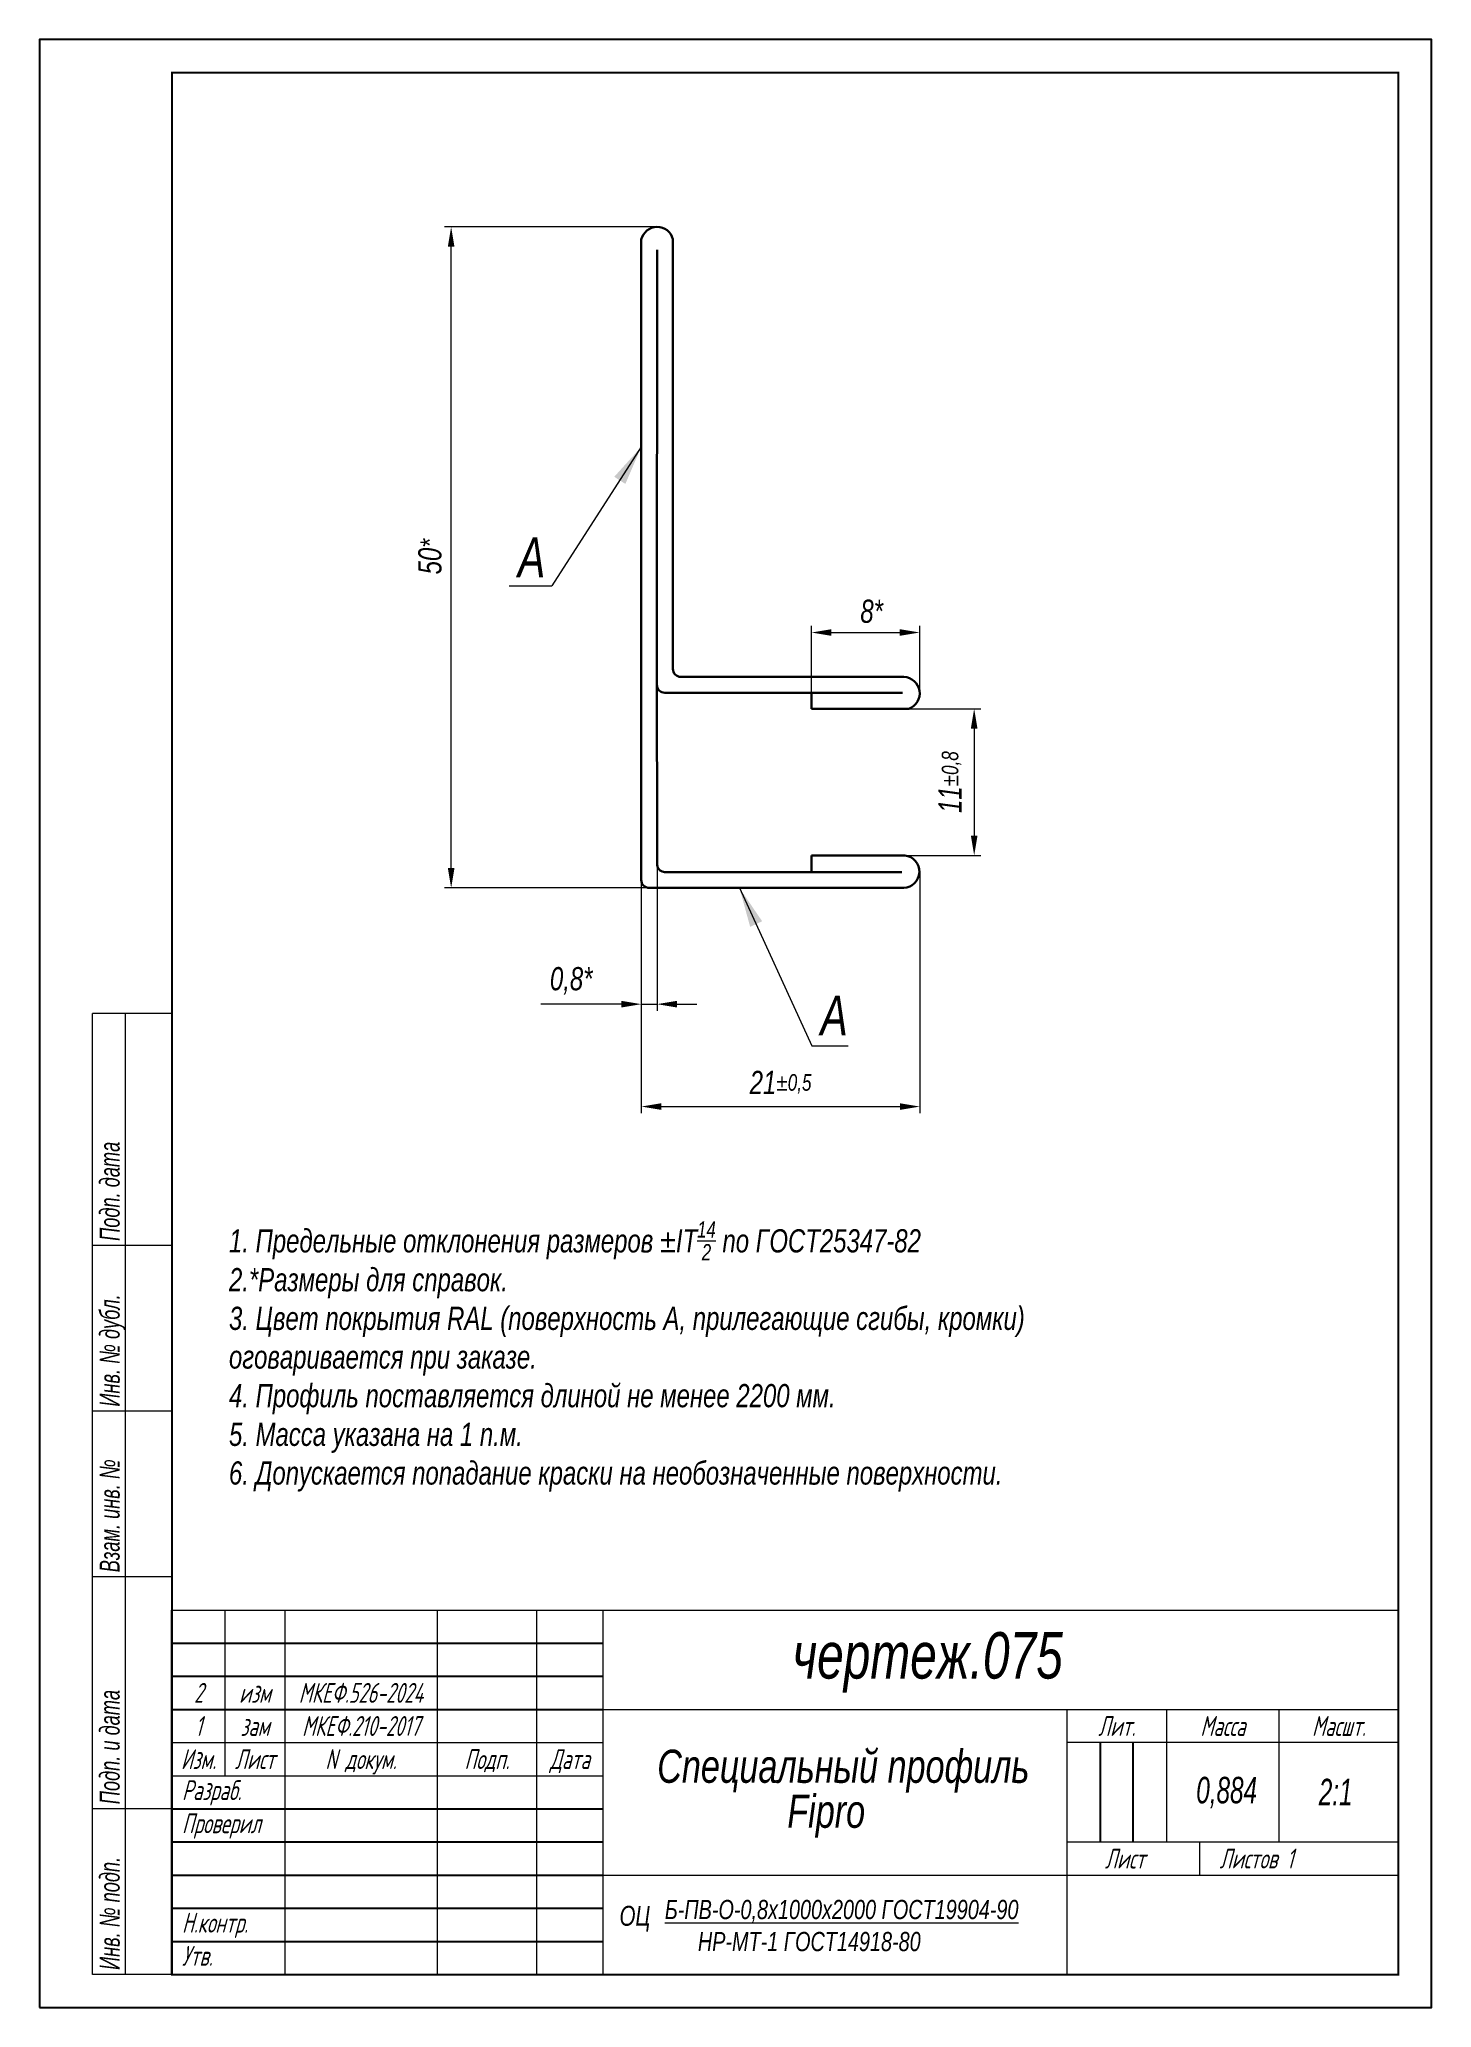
# Model space of a CAD drawing. Header units: millimetres. Extents: x 14 to 41019, y 5 to 92290.
# Drawn here: x 40808.8 to 41018.8, y 91993.3 to 92290.3 of the extents above; entities that cross this region are included whole.
import ezdxf
from ezdxf.enums import TextEntityAlignment as Align

# ---------------------------------------------------------------- set-up
doc = ezdxf.new("R2010")
doc.units = ezdxf.units.MM
doc.layers.get('0').update_dxf_attribs({"lineweight": 18})
doc.layers.add('Layer_02', color=10, linetype='Continuous', lineweight=30)
doc.layers.add('Layer_03', color=110, linetype='Continuous', lineweight=13)
doc.layers.add('Layer_04', color=7, linetype='Continuous')
doc.layers.add('Layer_05', color=7, linetype='Continuous')
doc.styles.add('Style_01', font='ARIALNI.TTF', dxfattribs={"width": 0.9})
doc.styles.add('Style_02', font='ARIALNI.TTF', dxfattribs={"width": 0.8})
doc.styles.add('Style_03', font='ARIALNI.TTF', dxfattribs={"width": 0.9, "height": 3.5})
doc.styles.add('Style_04', font='ARIALNI.TTF', dxfattribs={"width": 0.9, "height": 6})
doc.styles.add('Style_05', font='isocpeur.ttf')
doc.dimstyles.new('DimStyle_01', dxfattribs={"dimtxt": 6, "dimasz": 5.5, "dimexe": 1, "dimexo": 0.625, "dimgap": 1.4, "dimtad": 1, "dimdec": 0, "dimtxsty": 'Style_04', "dimcen": 0.1, "dimclrd": 256, "dimclre": 256, "dimclrt": 256, "dimazin": 3, "dimtfac": 1, "dimtdec": 0, "dimtmove": 0, "dimatfit": 3, "dimlwd": 13, "dimlwe": 13})

msp = doc.modelspace()

# ---------------------------------------------------------------- texts
at = {"ltscale": 5, "style": 'Style_02', "width": 0.8}
for s, p in [('Подп. дата', (40821.8, 92109.02)), ('Инв. № дубл.', (40821.8, 92084.02)), ('Взам. инв. №', (40821.8, 92059.02)), ('Подп. и дата', (40821.8, 92024.02)), ('Инв. № подп.', (40821.8, 91999.02))]:
    msp.add_text(s, height=3, rotation=90, dxfattribs=at).set_placement(p, align=Align.BOTTOM_LEFT)
at = {"color": 7, "style": 'Style_03', "width": 0.9}
for s, height, p in [('чертеж.075', 7, (40922.38, 92042.98)), ('Специальный профиль', 5, (40901.99, 92027.25)), ('Fipro', 5, (40921.61, 92020.46)), ('ОЦ', 3, (40896.3, 92005.68))]:
    msp.add_text(s, height=height, dxfattribs=at).set_placement(p)
at = {"style": 'Style_05', "oblique": 15, "width": 0.66666}
for s, p in [('2', (40832.8, 92040.82)), ('изм', (40841.3, 92040.82)), ('МКЕФ.526-2024', (40857.3, 92040.82)), ('МКЕФ.210-2017', (40857.3, 92035.82)), ('1', (40832.8, 92035.82)), ('зам', (40841.3, 92035.82)), ('Лит.', (40971.3, 92035.82)), ('Масса', (40987.3, 92035.82)), ('Масшт.', (41004.8, 92035.82)), ('Изм.', (40832.8, 92030.82)), ('Лист', (40841.3, 92030.82)), ('N докум.', (40857.3, 92030.82)), ('Подп.', (40876.3, 92030.82)), ('Дата', (40888.8, 92030.82))]:
    msp.add_text(s, height=3, dxfattribs=at).set_placement(p, align=Align.MIDDLE_CENTER)
for s, p in [('Разраб.', (40830.31, 92024.64)), ('Проверил', (40830.31, 92019.64)), ('Н.контр.', (40830.31, 92004.64)), ('Утв.', (40830.31, 91999.64))]:
    msp.add_text(s, height=3, dxfattribs=at).set_placement(p)
at = {"lineweight": 0, "style": 'Style_01', "width": 0.8}
msp.add_text('0,884', height=4, dxfattribs=at).set_placement((40983.3, 92024.15))
msp.add_text('2:1', height=4, dxfattribs=at).set_placement((41001.78, 92025.86), align=Align.MIDDLE_LEFT)
at = {"style": 'Style_05', "oblique": 15, "width": 0.66666}
for s, p in [('Лист', (40969.51, 92015.81)), ('Листов', (40986.8, 92015.82)), ('1', (40996.92, 92015.82))]:
    msp.add_text(s, height=3, dxfattribs=at).set_placement(p, align=Align.MIDDLE_LEFT)
at = {"color": 7, "insert": (40829.37, 92111.97), "char_height": 3.5, "attachment_point": 1, "style": 'Style_03'}
msp.add_mtext_dynamic_manual_height_columns('\\A1;        1. Предельные отклонения размеров %%PIT{\\H0.7x;\\S14/2;} по ГОСТ25347-82\\P        2.{\\C256;*}Размеры для справок.\\P        3. Цвет покрытия RAL (поверхность А, прилегающие сгибы, кромки) \\P        оговаривается при заказе.\\P        4. Профиль поставляется длиной не менее 2200 мм.\\P        5. Масса указана на 1 п.м.\\P{\\C256;        6. Допускается попадание краски на необозначенные поверхности.}', width=177.1477, gutter_width=70, heights=[52.13], dxfattribs=at)
at = {"color": 3, "ltscale": 2, "insert": (40903.14, 92009.58), "char_height": 2.9, "width": 59.7044, "attachment_point": 1, "style": 'Style_03'}
msp.add_mtext('{\\L\\C0;Б-ПВ-О-0,8х1000х2000 ГОСТ19904-90\\P\\l      HP-MT-1 ГОСТ14918-80}', dxfattribs=at)
at = {"layer": 'Layer_03', "style": 'Style_04', "width": 0.9}
for p in [(40880.98, 92209.17), (40926.61, 92140.04)]:
    msp.add_text('А', height=6, dxfattribs=at).set_placement(p)

# ---------------------------------------------------------------- blocks, each defined once
blk = doc.blocks.new('A$C270D7DBD')
blk.add_line((12, 0), (0, 0))
blk = doc.blocks.new('*D324')
at = {"layer": 'Defpoints', "color": 0}
for p in [(40901.96, 92165.74), (40899.59, 92163.48), (40899.59, 92144.74)]:
    blk.add_point(p, dxfattribs=at)
at = {"layer": 'Layer_03', "lineweight": 13}
for p, q in [((40901.96, 92165.68), (40901.96, 92143.74)), ((40899.59, 92163.42), (40899.59, 92143.74)), ((40896.59, 92144.74), (40884.45, 92144.74)), ((40904.96, 92144.74), (40907.96, 92144.74))]:
    blk.add_line(p, q, dxfattribs=at)
at = {"layer": 'Layer_03'}
for points in [[(40896.59, 92145.24), (40896.59, 92144.24), (40899.59, 92144.74)], [(40904.96, 92145.24), (40904.96, 92144.24), (40901.96, 92144.74)]]:
    blk.add_solid(points, dxfattribs=at)
at = {"layer": 'Layer_03', "insert": (40889.02, 92148.26), "char_height": 3.5, "attachment_point": 5, "style": 'Style_03'}
blk.add_mtext('\\A1;0,8*', dxfattribs=at)
blk = doc.blocks.new('*D325')
at = {"layer": 'Defpoints', "color": 0}
for p in [(40899.59, 92162.28), (40941.6, 92164.28), (40941.6, 92129.29)]:
    blk.add_point(p, dxfattribs=at)
at = {"layer": 'Layer_03', "lineweight": 13}
for p, q in [((40899.59, 92162.22), (40899.59, 92128.29)), ((40941.6, 92164.22), (40941.6, 92128.29)), ((40902.59, 92129.29), (40938.6, 92129.29))]:
    blk.add_line(p, q, dxfattribs=at)
at = {"layer": 'Layer_03'}
for points in [[(40902.59, 92129.79), (40902.59, 92128.79), (40899.59, 92129.29)], [(40938.6, 92129.79), (40938.6, 92128.79), (40941.6, 92129.29)]]:
    blk.add_solid(points, dxfattribs=at)
at = {"layer": 'Layer_03', "insert": (40920.6, 92132.7), "char_height": 3.5, "attachment_point": 5, "style": 'Style_03'}
blk.add_mtext('\\A1;21{\\H0.71429x;%%P0,5}', dxfattribs=at)
blk = doc.blocks.new('*D326')
at = {"layer": 'Defpoints', "color": 0}
for p in [(40870.91, 92262.03), (40902.08, 92262.03), (40900.79, 92162.28)]:
    blk.add_point(p, dxfattribs=at)
at = {"layer": 'Layer_03', "lineweight": 13}
for p, q in [((40902.02, 92262.03), (40869.91, 92262.03)), ((40870.91, 92165.28), (40870.91, 92259.03)), ((40900.73, 92162.28), (40869.91, 92162.28))]:
    blk.add_line(p, q, dxfattribs=at)
at = {"layer": 'Layer_03'}
for points in [[(40870.41, 92259.03), (40871.41, 92259.03), (40870.91, 92262.03)], [(40870.41, 92165.28), (40871.41, 92165.28), (40870.91, 92162.28)]]:
    blk.add_solid(points, dxfattribs=at)
at = {"layer": 'Layer_03', "insert": (40867.72, 92212.28), "char_height": 3.5, "width": 9.8466, "attachment_point": 5, "rotation": 90, "style": 'Style_03'}
blk.add_mtext('\\A1;50{\\fBankGothic Md BT|b0|i1|c204|p34;\\H0.82857x;*}', dxfattribs=at)
blk = doc.blocks.new('*D327')
at = {"layer": 'Defpoints', "color": 0}
for p in [(40939.95, 92189.33), (40939.35, 92167.18), (40949.8, 92167.18)]:
    blk.add_point(p, dxfattribs=at)
at = {"layer": 'Layer_03', "lineweight": 13}
for p, q in [((40940.01, 92189.33), (40950.8, 92189.33)), ((40949.8, 92186.33), (40949.8, 92170.18)), ((40939.42, 92167.18), (40950.8, 92167.18))]:
    blk.add_line(p, q, dxfattribs=at)
at = {"layer": 'Layer_03'}
for points in [[(40949.3, 92186.33), (40950.3, 92186.33), (40949.8, 92189.33)], [(40949.3, 92170.18), (40950.3, 92170.18), (40949.8, 92167.18)]]:
    blk.add_solid(points, dxfattribs=at)
at = {"layer": 'Layer_03', "insert": (40946.39, 92178.25), "char_height": 3.5, "attachment_point": 5, "rotation": 90, "style": 'Style_03'}
blk.add_mtext('\\A1;11{\\H0.71429x;%%P0,8}', dxfattribs=at)
blk = doc.blocks.new('*D328')
at = {"layer": 'Defpoints', "color": 0}
for p in [(40941.58, 92200.82), (40941.58, 92191.87), (40925.25, 92189.33)]:
    blk.add_point(p, dxfattribs=at)
at = {"layer": 'Layer_03', "lineweight": 13}
for p, q in [((40925.25, 92189.39), (40925.25, 92201.82)), ((40928.25, 92200.82), (40938.58, 92200.82)), ((40941.58, 92191.94), (40941.58, 92201.82))]:
    blk.add_line(p, q, dxfattribs=at)
at = {"layer": 'Layer_03'}
for points in [[(40928.25, 92201.32), (40928.25, 92200.32), (40925.25, 92200.82)], [(40938.58, 92201.32), (40938.58, 92200.32), (40941.58, 92200.82)]]:
    blk.add_solid(points, dxfattribs=at)
at = {"layer": 'Layer_03', "insert": (40934.34, 92204.01), "char_height": 3.5, "attachment_point": 5, "style": 'Style_03'}
blk.add_mtext('\\A1;8*', dxfattribs=at)

# ---------------------------------------------------------------- dimensions: what is measured, and where the dimension line sits
at = {"layer": 'Layer_03'}
dim = msp.add_linear_dim(base=(40870.91, 92262.03), p1=(40900.79, 92162.28), p2=(40902.08, 92262.03), angle=90, text='50{\\fBankGothic Md BT|b0|i1|c204|p34;\\H0.82857x;*}', dimstyle='DimStyle_01', override={"dimasz": 3}, dxfattribs=at)
dim.commit()
dim.dimension.update_dxf_attribs({"geometry": '*D326', "text_midpoint": (40870.91, 92212.28), "dimtype": 160})
for base, p1, p2, text, picture, middle in [((40941.58, 92200.82), (40925.25, 92189.33), (40941.58, 92191.87), '8*', '*D328', (40934.34, 92200.82)), ((40941.6, 92129.29), (40899.59, 92162.28), (40941.6, 92164.28), '21{\\H0.71429x;%%P0,5}', '*D325', (40920.6, 92129.29))]:
    dim = msp.add_linear_dim(base=base, p1=p1, p2=p2, text=text, dimstyle='DimStyle_01', override={"dimasz": 3}, dxfattribs=at)
    dim.commit()
    dim.dimension.update_dxf_attribs({"geometry": picture, "text_midpoint": middle, "dimtype": 160})
dim = msp.add_linear_dim(base=(40949.8, 92167.18), p1=(40939.95, 92189.33), p2=(40939.35, 92167.18), angle=90, text='11{\\H0.71429x;%%P0,8}', dimstyle='DimStyle_01', override={"dimasz": 3}, dxfattribs=at)
dim.commit()
dim.dimension.update_dxf_attribs({"geometry": '*D327', "text_midpoint": (40946.39, 92178.25)})
dim = msp.add_linear_dim(base=(40899.59, 92144.74), p1=(40901.96, 92165.74), p2=(40899.59, 92163.48), text='0,8*', dimstyle='DimStyle_01', override={"dimasz": 3}, dxfattribs=at)
dim.commit()
dim.dimension.update_dxf_attribs({"geometry": '*D324', "text_midpoint": (40889.02, 92148.26)})

# ---------------------------------------------------------------- linework, layer by layer
at = {"color": 3}
for p, q in [((40816.8, 91998.32), (40816.8, 92143.32)), ((40828.8, 92143.32), (40816.8, 92143.32)), ((40821.8, 91998.32), (40821.8, 92143.32)), ((40828.8, 92108.32), (40816.8, 92108.32)), ((40828.8, 92083.32), (40816.8, 92083.32)), ((40828.8, 92053.32), (41013.8, 92053.32)), ((40828.8, 91998.32), (40828.8, 92053.32)), ((40836.8, 92028.32), (40836.8, 92053.32)), ((40845.8, 92053.32), (40845.8, 91998.32)), ((40868.8, 92053.32), (40868.8, 91998.32)), ((40883.8, 92053.32), (40883.8, 91998.32)), ((40893.8, 92053.32), (40893.8, 91998.32)), ((40893.8, 92038.32), (41013.8, 92038.32)), ((40963.8, 92038.32), (40963.8, 91998.32)), ((40978.8, 92038.32), (40978.8, 92018.32)), ((40995.8, 92018.32), (40995.8, 92038.32)), ((40828.8, 92033.32), (40893.8, 92033.32)), ((41013.8, 92033.32), (40963.8, 92033.32)), ((40828.8, 92028.32), (40893.8, 92028.32)), ((40828.8, 92023.32), (40816.8, 92023.32)), ((40963.8, 92018.32), (41013.8, 92018.32)), ((40983.8, 92018.32), (40983.8, 92013.32)), ((40893.8, 92013.32), (41013.8, 92013.32)), ((40828.8, 91998.32), (40816.8, 91998.32))]:
    msp.add_line(p, q, dxfattribs=at)
at = {"layer": 'Layer_02'}
for p, q in [((40899.59, 92260.12), (40899.59, 92224.56)), ((40904.36, 92260.18), (40904.36, 92195.33)), ((40901.96, 92258.58), (40901.94, 92196.93)), ((40899.59, 92163.48), (40899.59, 92225.78)), ((40939.2, 92194.13), (40905.51, 92194.13)), ((40939, 92191.73), (40903.14, 92191.73)), ((40937.93, 92191.73), (40922.25, 92191.73)), ((40925.25, 92191.73), (40925.25, 92189.33)), ((40939.95, 92189.33), (40925.25, 92189.33)), ((40939.21, 92162.27), (40900.79, 92162.28)), ((40937.98, 92164.67), (40903.03, 92164.67)), ((40938.89, 92164.67), (40903.16, 92164.66))]:
    msp.add_line(p, q, dxfattribs=at)
at = {"layer": 'Layer_02', "color": 1}
for p, q in [((40901.94, 92196.93), (40901.96, 92165.74)), ((40925.25, 92167.18), (40925.25, 92164.67)), ((40925.25, 92167.18), (40939.35, 92167.18))]:
    msp.add_line(p, q, dxfattribs=at)
at = {"layer": 'Layer_02'}
for centre, radius, start, end in [((40901.98, 92259.57), 2.45, 14.2388, 167.1926), ((40905.56, 92195.33), 1.2, 180, 270), ((40903.14, 92192.93), 1.2, 180, 270), ((40939.11, 92191.65), 2.47, 289.7488, 87.9465), ((40903.17, 92165.88), 1.21, 186.2936, 269.756), ((40939.07, 92164.73), 2.46, 272.2439, 83.675), ((40900.79, 92163.48), 1.2, 179.9697, 270)]:
    msp.add_arc(centre, radius, start, end, dxfattribs=at)
at = {"layer": 'Layer_03'}
for p, q in [((40899.59, 92228.83), (40886.1, 92207.89)), ((40879.67, 92207.89), (40886.1, 92207.89)), ((40899.59, 92163.48), (40899.59, 92128.29)), ((40914.4, 92162.28), (40925.29, 92138.47)), ((40941.6, 92164.7), (40941.6, 92128.29)), ((40899.59, 92144.74), (40901.96, 92144.74)), ((40925.29, 92138.47), (40930.8, 92138.47))]:
    msp.add_line(p, q, dxfattribs=at)
for points in [[(40895.51, 92224.32), (40897.19, 92223.24), (40899.59, 92228.83)], [(40916.01, 92156.41), (40917.82, 92157.25), (40914.4, 92162.28)]]:
    msp.add_solid(points, dxfattribs=at)
at = {"layer": 'Layer_04'}
msp.add_lwpolyline([(40808.8, 91993.32), (41018.8, 91993.32), (41018.8, 92290.32), (40808.8, 92290.32)], close=True, dxfattribs=at)
at = {"layer": 'Layer_04', "const_width": 0.3}
msp.add_lwpolyline([(40828.8, 91998.32), (41013.8, 91998.32), (41013.8, 92285.32), (40828.8, 92285.32)], close=True, dxfattribs=at)
at = {"layer": 'Layer_05', "color": 3}
for p, q in [((40828.8, 91998.32), (40828.8, 92053.32)), ((40828.66, 91998.32), (41013.8, 91998.32))]:
    msp.add_line(p, q, dxfattribs=at)
at = {"layer": 'Layer_05', "color": 8}
for p, q in [((40828.8, 92048.32), (40893.8, 92048.32)), ((40828.8, 92043.32), (40893.8, 92043.32)), ((40828.8, 92038.32), (40893.8, 92038.32)), ((40828.8, 92033.32), (40828.8, 92033.32)), ((40828.8, 92033.32), (40828.8, 92033.32)), ((40968.8, 92033.32), (40968.8, 92018.32)), ((40973.8, 92018.32), (40973.8, 92033.32)), ((40828.8, 92023.32), (40893.8, 92023.32)), ((40828.8, 92018.32), (40893.8, 92018.32)), ((40828.8, 92013.32), (40893.8, 92013.32)), ((40828.8, 92008.32), (40893.8, 92008.32)), ((40828.8, 92003.32), (40893.8, 92003.32))]:
    msp.add_line(p, q, dxfattribs=at)

# ---------------------------------------------------------------- block references
at = {"color": 3}
msp.add_blockref('A$C270D7DBD', (40816.8, 92058.32), dxfattribs=at)

msp.set_redraw_order([(e.dxf.handle, doc.entitydb.next_handle()) for e in msp.query("TEXT MTEXT ATTDEF DIMENSION ARC_DIMENSION")])  # texts and dimensions are drawn at this point

doc.saveas('drawing.dxf')
